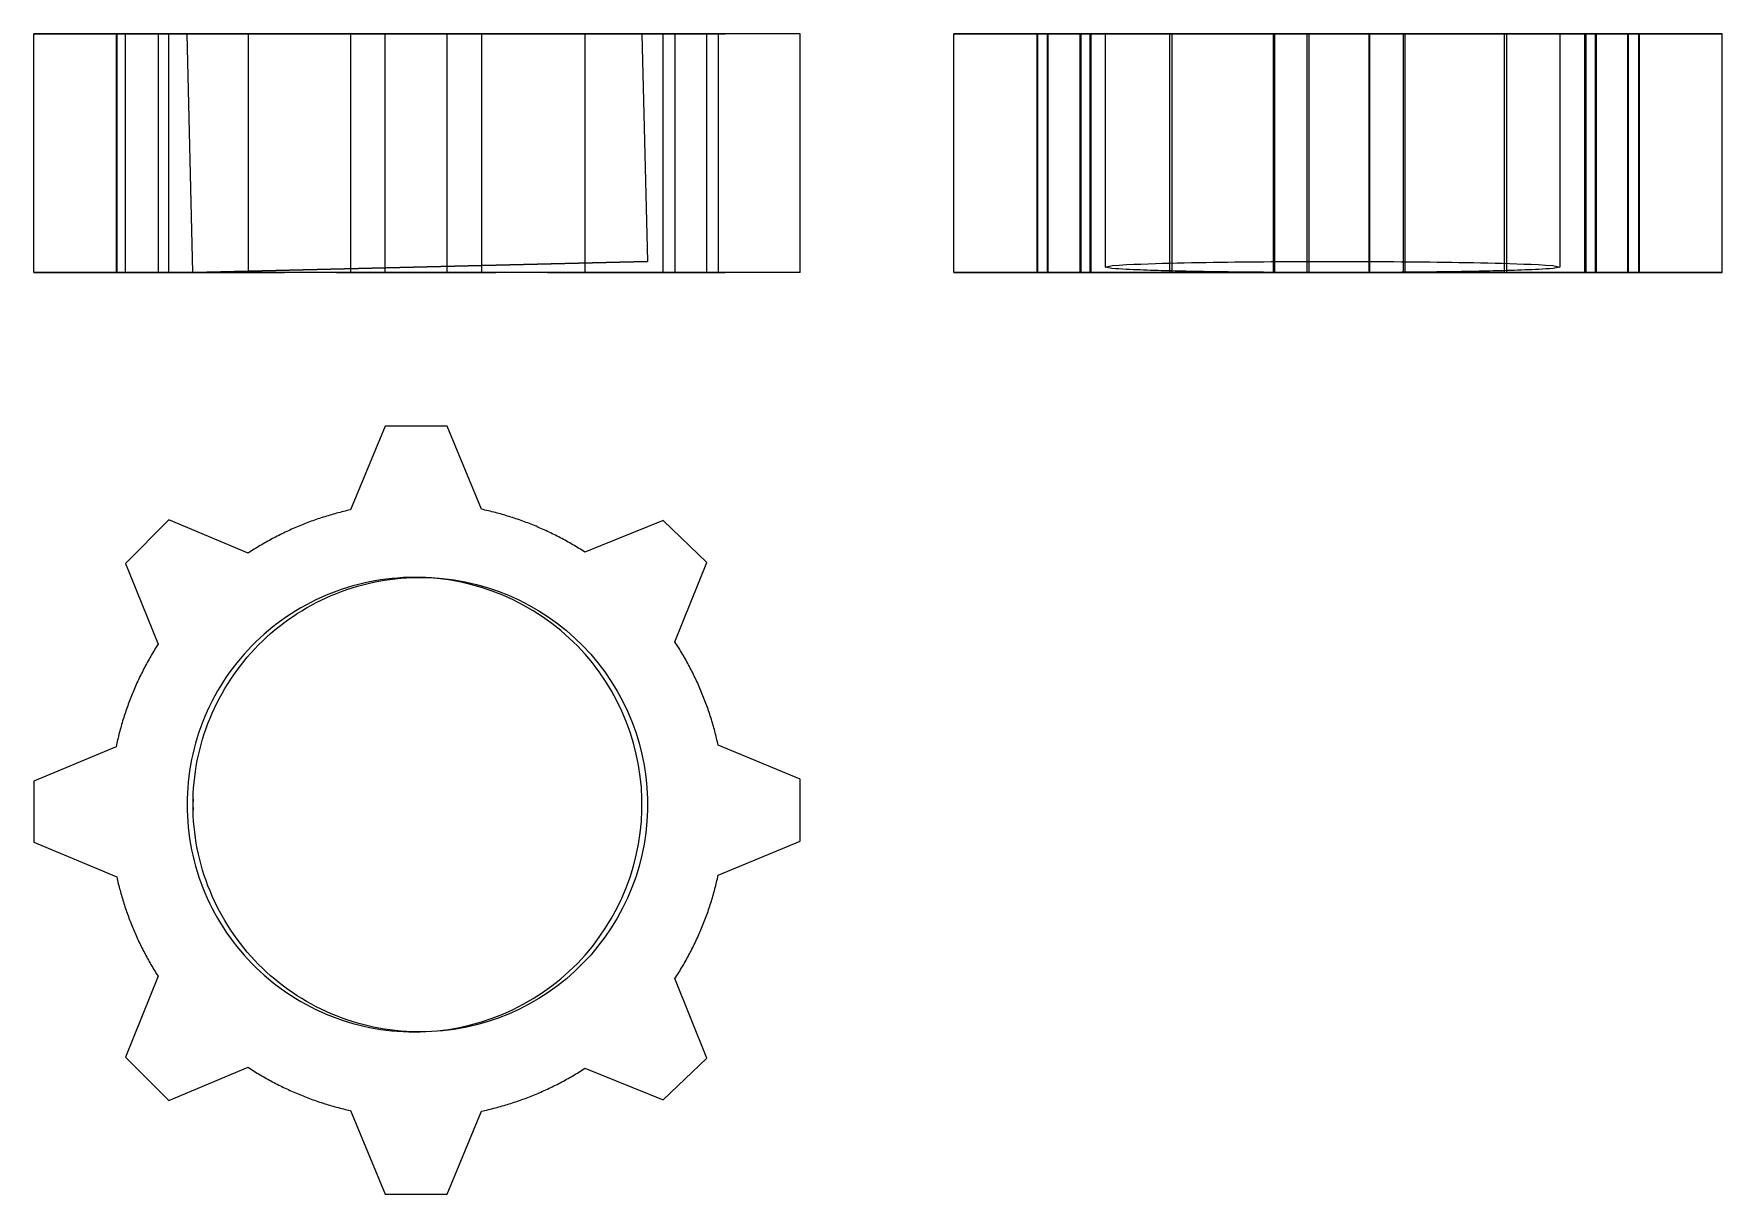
# Model space of a CAD drawing. Extents: x 0 to 3.31, y 0 to 2.28.
import ezdxf

# ---------------------------------------------------------------- set-up
doc = ezdxf.new("R2010")
doc.units = 0
doc.linetypes.add('HIDDEN', pattern=[9, 6, -3])
for name, color, linetype in [('FRONT', 7, 'CONTINUOUS'), ('FRONT_HID', 7, 'HIDDEN'), ('LEFT', 7, 'CONTINUOUS'), ('LEFT_HID', 7, 'HIDDEN'), ('TOP', 7, 'CONTINUOUS'), ('TOP_HID', 7, 'HIDDEN')]:
    doc.layers.add(name, color=color, linetype=linetype)

msp = doc.modelspace()

# ---------------------------------------------------------------- linework, layer by layer
at = {"layer": 'FRONT'}
for p, q in [((0.161457, 2.277632), (0, 2.277632)), ((0, 1.808882), (0, 2.277632)), ((0.161457, 2.277632), (0.161457, 1.808882)), ((0.179688, 2.277632), (0.161457, 2.277632)), ((0.179688, 1.808882), (0.179688, 2.277632)), ((0.265214, 2.277632), (0.179688, 2.277632)), ((0.420548, 2.277632), (0.265214, 2.277632)), ((0.265214, 1.808882), (0.265214, 2.277632)), ((0.420548, 2.277632), (0.420548, 1.808882)), ((0.621123, 2.277632), (0.420548, 2.277632)), ((0.621123, 2.277632), (0.621123, 1.808882)), ((0.689145, 2.277632), (0.621123, 2.277632)), ((0.689145, 1.808882), (0.689145, 2.277632)), ((0.810855, 2.277632), (0.689145, 2.277632)), ((0.878403, 2.277632), (0.810855, 2.277632)), ((0.810855, 1.808882), (0.810855, 2.277632)), ((1.081434, 2.277632), (0.878403, 2.277632)), ((0.878403, 2.277632), (0.878403, 1.808882)), ((1.081434, 2.277632), (1.081434, 1.808882)), ((1.234786, 2.277632), (1.081434, 2.277632)), ((1.234786, 1.808882), (1.234786, 2.277632)), ((1.320313, 2.277632), (1.234786, 2.277632)), ((1.342709, 2.277632), (1.320313, 2.277632)), ((1.320313, 1.808882), (1.320313, 2.277632)), ((1.342709, 2.277632), (1.342709, 1.808882)), ((1.503701, 2.277632), (1.342709, 2.277632)), ((1.503701, 1.808882), (1.503701, 2.277632)), ((0.161457, 1.808882), (0, 1.808882)), ((0.179688, 1.808882), (0.161457, 1.808882)), ((0.265214, 1.808882), (0.179688, 1.808882)), ((0.420548, 1.808882), (0.265214, 1.808882)), ((0.621123, 1.808882), (0.420548, 1.808882)), ((0.689145, 1.808882), (0.621123, 1.808882)), ((0.810855, 1.808882), (0.689145, 1.808882)), ((0.878403, 1.808882), (0.810855, 1.808882)), ((1.081434, 1.808882), (0.878403, 1.808882)), ((1.234786, 1.808882), (1.081434, 1.808882)), ((1.320313, 1.808882), (1.234786, 1.808882)), ((1.342709, 1.808882), (1.320313, 1.808882)), ((1.503701, 1.808882), (1.342709, 1.808882))]:
    msp.add_line(p, q, dxfattribs=at)
at = {"layer": 'FRONT_HID', "linetype": 'HIDDEN'}
for p, q in [((0, 2.277632), (0.162829, 2.277632)), ((0.226563, 2.277632), (0.161457, 2.277632)), ((0.161457, 2.277632), (0.162829, 2.277632)), ((0.162829, 2.277632), (0.226563, 2.277632)), ((0.162829, 2.277632), (0.243965, 2.277632)), ((0.162829, 2.277632), (0.162829, 1.808882)), ((0.243965, 2.277632), (0.179687, 2.277632)), ((0.179688, 2.277632), (0.243965, 2.277632)), ((0.243965, 2.277632), (0.179688, 2.277632)), ((0.243965, 2.277632), (0.243965, 1.808882)), ((0.420548, 2.277632), (0.243965, 2.277632)), ((0.243965, 2.277632), (0.271793, 2.277632)), ((0.271793, 2.277632), (0.243965, 2.277632)), ((0.243965, 2.277632), (0.243965, 1.808882)), ((0.243965, 2.277632), (0.420548, 2.277632)), ((0.271793, 2.277632), (0.492188, 2.277632)), ((0.492188, 2.277632), (0.271793, 2.277632)), ((0.300858, 2.277632), (1.193232, 2.277632)), ((1.193232, 2.277632), (0.300858, 2.277632)), ((0.312366, 1.808882), (0.300858, 2.277632)), ((0.492188, 2.277632), (0.420548, 2.277632)), ((0.420548, 2.277632), (0.492188, 2.277632)), ((0.621123, 2.277632), (0.59375, 2.277632)), ((0.59375, 2.277632), (0.621123, 2.277632)), ((0.90625, 2.277632), (0.59375, 2.277632)), ((0.59375, 2.277632), (0.90625, 2.277632)), ((0.878403, 2.277632), (0.621123, 2.277632)), ((0.621123, 2.277632), (0.878403, 2.277632)), ((0.878403, 2.277632), (0.90625, 2.277632)), ((0.90625, 2.277632), (0.878403, 2.277632)), ((1.007813, 2.277632), (1.081434, 2.277632)), ((1.228207, 2.277632), (1.007813, 2.277632)), ((1.007813, 2.277632), (1.228207, 2.277632)), ((1.081434, 2.277632), (1.007813, 2.277632)), ((1.257916, 2.277632), (1.081434, 2.277632)), ((1.081434, 2.277632), (1.257916, 2.277632)), ((1.193232, 2.277632), (1.204202, 1.830772)), ((1.257916, 2.277632), (1.228207, 2.277632)), ((1.228207, 2.277632), (1.257916, 2.277632)), ((1.234786, 2.277632), (1.320313, 2.277632)), ((1.257916, 2.277632), (1.342709, 2.277632)), ((1.320313, 2.277632), (1.257916, 2.277632)), ((1.257916, 2.277632), (1.257916, 1.808882)), ((1.257916, 2.277632), (1.257916, 1.808882)), ((1.257916, 2.277632), (1.320313, 2.277632)), ((1.320313, 2.277632), (1.257916, 2.277632)), ((1.273438, 2.277632), (1.342709, 2.277632)), ((1.342709, 2.277632), (1.273438, 2.277632)), ((1.342709, 2.277632), (1.356332, 2.277632)), ((1.356332, 2.277632), (1.342709, 2.277632)), ((0.3125, 1.808882), (1.204202, 1.830772)), ((1.204202, 1.830772), (0.3125, 1.808882)), ((0, 1.808882), (0.162829, 1.808882)), ((0.226563, 1.808882), (0.161457, 1.808882)), ((0.161457, 1.808882), (0.162829, 1.808882)), ((0.162829, 1.808882), (0.226563, 1.808882)), ((0.162829, 1.808882), (0.243965, 1.808882)), ((0.243965, 1.808882), (0.179687, 1.808882)), ((0.179688, 1.808882), (0.243965, 1.808882)), ((0.243965, 1.808882), (0.179688, 1.808882)), ((0.420548, 1.808882), (0.243965, 1.808882)), ((0.243965, 1.808882), (0.271793, 1.808882)), ((0.271793, 1.808882), (0.243965, 1.808882)), ((0.243965, 1.808882), (0.420548, 1.808882)), ((0.271793, 1.808882), (0.492188, 1.808882)), ((0.492188, 1.808882), (0.271793, 1.808882)), ((0.3125, 1.808882), (0.312366, 1.808882)), ((0.312366, 1.808882), (0.3125, 1.808882)), ((0.492188, 1.808882), (0.420548, 1.808882)), ((0.420548, 1.808882), (0.492188, 1.808882)), ((0.621123, 1.808882), (0.59375, 1.808882)), ((0.59375, 1.808882), (0.621123, 1.808882)), ((0.90625, 1.808882), (0.59375, 1.808882)), ((0.59375, 1.808882), (0.90625, 1.808882)), ((0.878403, 1.808882), (0.621123, 1.808882)), ((0.621123, 1.808882), (0.878403, 1.808882)), ((0.878403, 1.808882), (0.90625, 1.808882)), ((0.90625, 1.808882), (0.878403, 1.808882)), ((1.007813, 1.808882), (1.081434, 1.808882)), ((1.228207, 1.808882), (1.007813, 1.808882)), ((1.007813, 1.808882), (1.228207, 1.808882)), ((1.081434, 1.808882), (1.007813, 1.808882)), ((1.257916, 1.808882), (1.081434, 1.808882)), ((1.081434, 1.808882), (1.257916, 1.808882)), ((1.257916, 1.808882), (1.228207, 1.808882)), ((1.228207, 1.808882), (1.257916, 1.808882)), ((1.234786, 1.808882), (1.320313, 1.808882)), ((1.257916, 1.808882), (1.342709, 1.808882)), ((1.320313, 1.808882), (1.257916, 1.808882)), ((1.257916, 1.808882), (1.320313, 1.808882)), ((1.320313, 1.808882), (1.257916, 1.808882)), ((1.273438, 1.808882), (1.342709, 1.808882)), ((1.342709, 1.808882), (1.273438, 1.808882)), ((1.342709, 1.808882), (1.356332, 1.808882)), ((1.356332, 1.808882), (1.342709, 1.808882))]:
    msp.add_line(p, q, dxfattribs=at)
at = {"layer": 'LEFT'}
for p, q in [((1.805181, 1.808882), (1.805181, 2.277632)), ((1.805181, 2.277632), (1.969371, 2.277632)), ((1.969371, 2.277632), (1.98898, 2.277632)), ((1.969371, 2.277632), (1.969371, 1.808882)), ((1.98898, 2.277632), (2.074507, 2.277632)), ((1.98898, 1.808882), (1.98898, 2.277632)), ((2.074507, 1.808882), (2.074507, 2.277632)), ((2.074507, 2.277632), (2.232904, 2.277632)), ((2.232904, 2.277632), (2.232904, 1.808882)), ((2.232904, 2.277632), (2.434156, 2.277632)), ((2.434156, 2.277632), (2.434156, 1.808882)), ((2.434156, 2.277632), (2.502138, 2.277632)), ((2.502138, 1.808882), (2.502138, 2.277632)), ((2.502138, 2.277632), (2.621382, 2.277632)), ((2.621382, 1.808882), (2.621382, 2.277632)), ((2.621382, 2.277632), (2.689941, 2.277632)), ((2.689941, 2.277632), (2.884859, 2.277632)), ((2.689941, 2.277632), (2.689941, 1.808882)), ((2.884859, 2.277632), (2.884859, 1.808882)), ((2.884859, 2.277632), (3.043257, 2.277632)), ((3.043257, 1.808882), (3.043257, 2.277632)), ((3.043257, 2.277632), (3.128783, 2.277632)), ((3.128783, 2.277632), (3.148392, 2.277632)), ((3.128783, 1.808882), (3.128783, 2.277632)), ((3.148392, 2.277632), (3.148392, 1.808882)), ((3.148392, 2.277632), (3.312582, 2.277632)), ((3.312582, 1.808882), (3.312582, 2.277632)), ((1.805181, 1.808882), (1.969371, 1.808882)), ((1.969371, 1.808882), (1.98898, 1.808882)), ((1.98898, 1.808882), (2.074507, 1.808882)), ((2.074507, 1.808882), (2.232904, 1.808882)), ((2.232904, 1.808882), (2.434156, 1.808882)), ((2.434156, 1.808882), (2.502138, 1.808882)), ((2.502138, 1.808882), (2.621382, 1.808882)), ((2.621382, 1.808882), (2.689941, 1.808882)), ((2.689941, 1.808882), (2.884859, 1.808882)), ((2.884859, 1.808882), (3.043257, 1.808882)), ((3.043257, 1.808882), (3.128783, 1.808882)), ((3.128783, 1.808882), (3.148392, 1.808882)), ((3.148392, 1.808882), (3.312582, 1.808882))]:
    msp.add_line(p, q, dxfattribs=at)
at = {"layer": 'LEFT_HID', "linetype": 'HIDDEN'}
for p, q in [((1.968228, 2.277632), (1.805181, 2.277632)), ((2.052444, 2.277632), (1.968228, 2.277632)), ((2.035444, 2.277632), (1.968228, 2.277632)), ((1.968228, 2.277632), (1.968228, 1.808882)), ((1.968228, 2.277632), (1.969371, 2.277632)), ((1.969371, 2.277632), (2.035444, 2.277632)), ((2.054266, 2.277632), (1.98898, 2.277632)), ((1.98898, 2.277632), (2.054266, 2.277632)), ((1.990214, 1.808882), (1.990214, 2.277632)), ((1.990214, 2.277632), (2.052444, 2.277632)), ((2.072451, 2.277632), (1.990214, 2.277632)), ((2.052444, 2.277632), (2.082319, 2.277632)), ((2.052444, 2.277632), (2.052444, 1.808882)), ((2.228442, 2.277632), (2.052444, 2.277632)), ((2.054266, 2.277632), (2.232904, 2.277632)), ((2.054266, 2.277632), (2.054266, 1.808882)), ((2.084375, 2.277632), (2.054266, 2.277632)), ((2.228442, 2.277632), (2.072451, 2.277632)), ((2.072451, 1.808882), (2.072451, 2.277632)), ((2.082319, 2.277632), (2.302714, 2.277632)), ((2.30148, 2.277632), (2.084375, 2.277632)), ((2.993988, 2.277632), (2.101882, 2.277632)), ((2.101882, 2.277632), (2.547935, 2.277632)), ((2.101882, 2.277632), (2.101882, 1.819825)), ((2.43133, 2.277632), (2.228442, 2.277632)), ((2.302714, 2.277632), (2.228442, 2.277632)), ((2.228442, 2.277632), (2.228442, 1.808882)), ((2.232904, 2.277632), (2.30148, 2.277632)), ((2.402632, 2.277632), (2.715132, 2.277632)), ((2.43133, 2.277632), (2.402632, 2.277632)), ((2.406743, 2.277632), (2.434156, 2.277632)), ((2.716776, 2.277632), (2.406743, 2.277632)), ((2.43133, 2.277632), (2.43133, 1.808882)), ((2.558882, 2.277632), (2.43133, 2.277632)), ((2.498026, 2.277632), (2.43133, 2.277632)), ((2.434156, 2.277632), (2.689941, 2.277632)), ((2.498026, 1.808882), (2.498026, 2.277632)), ((2.619737, 2.277632), (2.498026, 2.277632)), ((2.547935, 2.277632), (2.993988, 2.277632)), ((2.686433, 2.277632), (2.558882, 2.277632)), ((2.686433, 2.277632), (2.619737, 2.277632)), ((2.619737, 1.808882), (2.619737, 2.277632)), ((2.889322, 2.277632), (2.686433, 2.277632)), ((2.715132, 2.277632), (2.686433, 2.277632)), ((2.686433, 2.277632), (2.686433, 1.808882)), ((2.689941, 2.277632), (2.716776, 2.277632)), ((2.815049, 2.277632), (3.035444, 2.277632)), ((2.889322, 2.277632), (2.815049, 2.277632)), ((2.816283, 2.277632), (2.884859, 2.277632)), ((3.033388, 2.277632), (2.816283, 2.277632)), ((2.884859, 2.277632), (3.063497, 2.277632)), ((2.889322, 2.277632), (2.889322, 1.808882)), ((3.065319, 2.277632), (2.889322, 2.277632)), ((3.045313, 2.277632), (2.889322, 2.277632)), ((2.993988, 2.277632), (2.993988, 1.819825)), ((3.063497, 2.277632), (3.033388, 2.277632)), ((3.035444, 2.277632), (3.065319, 2.277632)), ((3.045313, 1.808882), (3.045313, 2.277632)), ((3.127549, 2.277632), (3.045313, 2.277632)), ((3.063497, 2.277632), (3.128783, 2.277632)), ((3.063497, 2.277632), (3.063497, 1.808882)), ((3.128783, 2.277632), (3.063497, 2.277632)), ((3.149535, 2.277632), (3.065319, 2.277632)), ((3.065319, 2.277632), (3.065319, 1.808882)), ((3.065319, 2.277632), (3.127549, 2.277632)), ((3.082319, 2.277632), (3.148392, 2.277632)), ((3.149535, 2.277632), (3.082319, 2.277632)), ((3.127549, 1.808882), (3.127549, 2.277632)), ((3.148392, 2.277632), (3.149535, 2.277632)), ((3.149535, 2.277632), (3.149535, 1.808882)), ((3.312582, 2.277632), (3.149535, 2.277632)), ((2.101882, 1.819825), (2.115594, 1.822518)), ((2.115594, 1.822518), (2.12973, 1.823632)), ((2.12973, 1.823632), (2.143885, 1.824462)), ((2.143885, 1.824462), (2.158049, 1.825143)), ((2.158049, 1.825143), (2.172217, 1.825725)), ((2.172217, 1.825725), (2.186388, 1.826236)), ((2.186388, 1.826236), (2.20056, 1.826692)), ((2.20056, 1.826692), (2.214734, 1.827103)), ((2.214734, 1.827103), (2.22891, 1.827476)), ((2.22891, 1.827476), (2.243085, 1.827816)), ((2.243085, 1.827816), (2.257262, 1.828128)), ((2.257262, 1.828128), (2.271439, 1.828415)), ((2.271439, 1.828415), (2.285617, 1.828679)), ((2.285617, 1.828679), (2.299795, 1.828921)), ((2.299795, 1.828921), (2.313973, 1.829145)), ((2.313973, 1.829145), (2.328151, 1.829351)), ((2.328151, 1.829351), (2.34233, 1.829539)), ((2.34233, 1.829539), (2.356509, 1.829712)), ((2.356509, 1.829712), (2.370688, 1.82987)), ((2.370688, 1.82987), (2.384867, 1.830014)), ((2.384867, 1.830014), (2.399047, 1.830144)), ((2.399047, 1.830144), (2.413226, 1.830261)), ((2.413226, 1.830261), (2.427406, 1.830364)), ((2.427406, 1.830364), (2.441586, 1.830456)), ((2.441586, 1.830456), (2.455765, 1.830535)), ((2.455765, 1.830535), (2.469945, 1.830603)), ((2.469945, 1.830603), (2.484125, 1.830659)), ((2.484125, 1.830659), (2.498305, 1.830704)), ((2.498305, 1.830704), (2.512485, 1.830737)), ((2.512485, 1.830737), (2.526665, 1.830759)), ((2.526665, 1.830759), (2.540845, 1.83077)), ((2.540845, 1.83077), (2.555025, 1.83077)), ((2.555025, 1.83077), (2.569205, 1.830759)), ((2.569205, 1.830759), (2.583385, 1.830737)), ((2.583385, 1.830737), (2.597565, 1.830704)), ((2.597565, 1.830704), (2.611745, 1.830659)), ((2.611745, 1.830659), (2.625925, 1.830603)), ((2.625925, 1.830603), (2.640104, 1.830535)), ((2.640104, 1.830535), (2.654284, 1.830456)), ((2.654284, 1.830456), (2.668464, 1.830364)), ((2.668464, 1.830364), (2.682644, 1.830261)), ((2.682644, 1.830261), (2.696823, 1.830144)), ((2.696823, 1.830144), (2.711002, 1.830014)), ((2.711002, 1.830014), (2.725182, 1.82987)), ((2.725182, 1.82987), (2.739361, 1.829712)), ((2.739361, 1.829712), (2.75354, 1.829539)), ((2.75354, 1.829539), (2.767718, 1.829351)), ((2.767718, 1.829351), (2.781897, 1.829145)), ((2.781897, 1.829145), (2.796075, 1.828921)), ((2.796075, 1.828921), (2.810253, 1.828679)), ((2.810253, 1.828679), (2.824431, 1.828415)), ((2.824431, 1.828415), (2.838608, 1.828128)), ((2.838608, 1.828128), (2.852784, 1.827816)), ((2.852784, 1.827816), (2.86696, 1.827476)), ((2.86696, 1.827476), (2.881135, 1.827103)), ((2.881135, 1.827103), (2.895309, 1.826692)), ((2.895309, 1.826692), (2.909482, 1.826236)), ((2.909482, 1.826236), (2.923653, 1.825725)), ((2.923653, 1.825725), (2.937821, 1.825143)), ((2.937821, 1.825143), (2.951984, 1.824462)), ((2.951984, 1.824462), (2.96614, 1.823632)), ((2.96614, 1.823632), (2.980276, 1.822518)), ((2.980276, 1.822518), (2.993988, 1.819825)), ((1.968228, 1.808882), (1.805181, 1.808882)), ((2.052444, 1.808882), (1.968228, 1.808882)), ((2.035444, 1.808882), (1.968228, 1.808882)), ((1.968228, 1.808882), (1.969371, 1.808882)), ((1.969371, 1.808882), (2.035444, 1.808882)), ((2.054266, 1.808882), (1.98898, 1.808882)), ((1.98898, 1.808882), (2.054266, 1.808882)), ((1.990214, 1.808882), (2.052444, 1.808882)), ((2.072451, 1.808882), (1.990214, 1.808882)), ((2.052444, 1.808882), (2.082319, 1.808882)), ((2.228442, 1.808882), (2.052444, 1.808882)), ((2.054266, 1.808882), (2.232904, 1.808882)), ((2.084375, 1.808882), (2.054266, 1.808882)), ((2.228442, 1.808882), (2.072451, 1.808882)), ((2.082319, 1.808882), (2.302714, 1.808882)), ((2.30148, 1.808882), (2.084375, 1.808882)), ((2.108379, 1.817963), (2.101882, 1.819825)), ((2.115248, 1.817165), (2.108379, 1.817963)), ((2.122138, 1.816564), (2.115248, 1.817165)), ((2.129036, 1.816064), (2.122138, 1.816564)), ((2.135939, 1.81563), (2.129036, 1.816064)), ((2.142844, 1.815243), (2.135939, 1.81563)), ((2.149752, 1.814891), (2.142844, 1.815243)), ((2.15666, 1.814569), (2.149752, 1.814891)), ((2.16357, 1.81427), (2.15666, 1.814569)), ((2.170481, 1.813992), (2.16357, 1.81427)), ((2.177392, 1.813731), (2.170481, 1.813992)), ((2.184304, 1.813485), (2.177392, 1.813731)), ((2.191216, 1.813253), (2.184304, 1.813485)), ((2.198129, 1.813033), (2.191216, 1.813253)), ((2.205042, 1.812824), (2.198129, 1.813033)), ((2.211955, 1.812625), (2.205042, 1.812824)), ((2.218869, 1.812435), (2.211955, 1.812625)), ((2.225783, 1.812254), (2.218869, 1.812435)), ((2.232697, 1.81208), (2.225783, 1.812254)), ((2.43133, 1.808882), (2.228442, 1.808882)), ((2.302714, 1.808882), (2.228442, 1.808882)), ((2.239611, 1.811914), (2.232697, 1.81208)), ((2.232904, 1.808882), (2.30148, 1.808882)), ((2.246526, 1.811756), (2.239611, 1.811914)), ((2.25344, 1.811603), (2.246526, 1.811756)), ((2.260355, 1.811457), (2.25344, 1.811603)), ((2.26727, 1.811317), (2.260355, 1.811457)), ((2.274185, 1.811182), (2.26727, 1.811317)), ((2.2811, 1.811053), (2.274185, 1.811182)), ((2.288015, 1.810929), (2.2811, 1.811053)), ((2.29493, 1.81081), (2.288015, 1.810929)), ((2.301845, 1.810695), (2.29493, 1.81081)), ((2.308761, 1.810585), (2.301845, 1.810695)), ((2.315676, 1.810479), (2.308761, 1.810585)), ((2.322592, 1.810378), (2.315676, 1.810479)), ((2.329507, 1.810281), (2.322592, 1.810378)), ((2.336423, 1.810187), (2.329507, 1.810281)), ((2.343338, 1.810098), (2.336423, 1.810187)), ((2.350254, 1.810012), (2.343338, 1.810098)), ((2.35717, 1.80993), (2.350254, 1.810012)), ((2.364086, 1.809851), (2.35717, 1.80993)), ((2.371002, 1.809776), (2.364086, 1.809851)), ((2.377917, 1.809705), (2.371002, 1.809776)), ((2.384833, 1.809636), (2.377917, 1.809705)), ((2.391749, 1.809571), (2.384833, 1.809636)), ((2.398665, 1.809509), (2.391749, 1.809571)), ((2.405581, 1.809451), (2.398665, 1.809509)), ((2.402632, 1.808882), (2.715132, 1.808882)), ((2.43133, 1.808882), (2.402632, 1.808882)), ((2.412497, 1.809395), (2.405581, 1.809451)), ((2.406743, 1.808882), (2.434156, 1.808882)), ((2.716776, 1.808882), (2.406743, 1.808882)), ((2.419413, 1.809343), (2.412497, 1.809395)), ((2.426329, 1.809293), (2.419413, 1.809343)), ((2.433245, 1.809246), (2.426329, 1.809293)), ((2.558882, 1.808882), (2.43133, 1.808882)), ((2.498026, 1.808882), (2.43133, 1.808882)), ((2.440162, 1.809203), (2.433245, 1.809246)), ((2.434156, 1.808882), (2.689941, 1.808882)), ((2.447078, 1.809162), (2.440162, 1.809203)), ((2.453994, 1.809124), (2.447078, 1.809162)), ((2.46091, 1.809089), (2.453994, 1.809124)), ((2.467826, 1.809056), (2.46091, 1.809089)), ((2.474742, 1.809027), (2.467826, 1.809056)), ((2.481658, 1.809), (2.474742, 1.809027)), ((2.488575, 1.808976), (2.481658, 1.809)), ((2.495491, 1.808954), (2.488575, 1.808976)), ((2.502407, 1.808935), (2.495491, 1.808954)), ((2.619737, 1.808882), (2.498026, 1.808882)), ((2.509323, 1.808919), (2.502407, 1.808935)), ((2.51624, 1.808906), (2.509323, 1.808919)), ((2.523156, 1.808895), (2.51624, 1.808906)), ((2.530072, 1.808887), (2.523156, 1.808895)), ((2.536988, 1.808882), (2.530072, 1.808887)), ((2.536988, 1.808882), (2.547935, 1.808882)), ((2.558882, 1.808882), (2.536988, 1.808882)), ((2.547935, 1.808882), (2.558882, 1.808882)), ((2.565798, 1.808887), (2.558882, 1.808882)), ((2.686433, 1.808882), (2.558882, 1.808882)), ((2.572714, 1.808895), (2.565798, 1.808887)), ((2.57963, 1.808906), (2.572714, 1.808895)), ((2.586547, 1.808919), (2.57963, 1.808906)), ((2.593463, 1.808935), (2.586547, 1.808919)), ((2.600379, 1.808954), (2.593463, 1.808935)), ((2.607295, 1.808976), (2.600379, 1.808954)), ((2.614211, 1.809), (2.607295, 1.808976)), ((2.621128, 1.809027), (2.614211, 1.809)), ((2.686433, 1.808882), (2.619737, 1.808882)), ((2.628044, 1.809056), (2.621128, 1.809027)), ((2.63496, 1.809089), (2.628044, 1.809056)), ((2.641876, 1.809124), (2.63496, 1.809089)), ((2.648792, 1.809162), (2.641876, 1.809124)), ((2.655708, 1.809203), (2.648792, 1.809162)), ((2.662624, 1.809246), (2.655708, 1.809203)), ((2.66954, 1.809293), (2.662624, 1.809246)), ((2.676457, 1.809343), (2.66954, 1.809293)), ((2.683373, 1.809395), (2.676457, 1.809343)), ((2.690289, 1.809451), (2.683373, 1.809395)), ((2.889322, 1.808882), (2.686433, 1.808882)), ((2.715132, 1.808882), (2.686433, 1.808882)), ((2.689941, 1.808882), (2.716776, 1.808882)), ((2.697205, 1.809509), (2.690289, 1.809451)), ((2.704121, 1.809571), (2.697205, 1.809509)), ((2.711036, 1.809636), (2.704121, 1.809571)), ((2.717952, 1.809705), (2.711036, 1.809636)), ((2.724868, 1.809776), (2.717952, 1.809705)), ((2.731784, 1.809851), (2.724868, 1.809776)), ((2.7387, 1.80993), (2.731784, 1.809851)), ((2.745616, 1.810012), (2.7387, 1.80993)), ((2.752531, 1.810098), (2.745616, 1.810012)), ((2.759447, 1.810187), (2.752531, 1.810098)), ((2.766363, 1.810281), (2.759447, 1.810187)), ((2.773278, 1.810378), (2.766363, 1.810281)), ((2.780194, 1.810479), (2.773278, 1.810378)), ((2.787109, 1.810585), (2.780194, 1.810479)), ((2.794024, 1.810695), (2.787109, 1.810585)), ((2.80094, 1.81081), (2.794024, 1.810695)), ((2.807855, 1.810929), (2.80094, 1.81081)), ((2.81477, 1.811053), (2.807855, 1.810929)), ((2.821685, 1.811182), (2.81477, 1.811053)), ((2.815049, 1.808882), (3.035444, 1.808882)), ((2.889322, 1.808882), (2.815049, 1.808882)), ((2.816283, 1.808882), (2.884859, 1.808882)), ((3.033388, 1.808882), (2.816283, 1.808882)), ((2.8286, 1.811317), (2.821685, 1.811182)), ((2.835515, 1.811457), (2.8286, 1.811317)), ((2.84243, 1.811603), (2.835515, 1.811457)), ((2.849344, 1.811756), (2.84243, 1.811603)), ((2.856259, 1.811914), (2.849344, 1.811756)), ((2.863173, 1.81208), (2.856259, 1.811914)), ((2.870087, 1.812254), (2.863173, 1.81208)), ((2.877001, 1.812435), (2.870087, 1.812254)), ((2.883914, 1.812625), (2.877001, 1.812435)), ((2.890828, 1.812824), (2.883914, 1.812625)), ((2.884859, 1.808882), (3.063497, 1.808882)), ((3.065319, 1.808882), (2.889322, 1.808882)), ((3.045313, 1.808882), (2.889322, 1.808882)), ((2.897741, 1.813033), (2.890828, 1.812824)), ((2.904654, 1.813253), (2.897741, 1.813033)), ((2.911566, 1.813485), (2.904654, 1.813253)), ((2.918478, 1.813731), (2.911566, 1.813485)), ((2.925389, 1.813992), (2.918478, 1.813731)), ((2.9323, 1.81427), (2.925389, 1.813992)), ((2.939209, 1.814569), (2.9323, 1.81427)), ((2.946118, 1.814891), (2.939209, 1.814569)), ((2.953025, 1.815243), (2.946118, 1.814891)), ((2.959931, 1.81563), (2.953025, 1.815243)), ((2.966833, 1.816064), (2.959931, 1.81563)), ((2.973732, 1.816564), (2.966833, 1.816064)), ((2.980622, 1.817165), (2.973732, 1.816564)), ((2.987491, 1.817963), (2.980622, 1.817165)), ((2.993988, 1.819825), (2.987491, 1.817963)), ((2.993988, 1.819825), (2.993988, 1.819825)), ((3.063497, 1.808882), (3.033388, 1.808882)), ((3.035444, 1.808882), (3.065319, 1.808882)), ((3.127549, 1.808882), (3.045313, 1.808882)), ((3.063497, 1.808882), (3.128783, 1.808882)), ((3.128783, 1.808882), (3.063497, 1.808882)), ((3.149535, 1.808882), (3.065319, 1.808882)), ((3.065319, 1.808882), (3.127549, 1.808882)), ((3.082319, 1.808882), (3.148392, 1.808882)), ((3.149535, 1.808882), (3.082319, 1.808882)), ((3.148392, 1.808882), (3.149535, 1.808882)), ((3.312582, 1.808882), (3.149535, 1.808882))]:
    msp.add_line(p, q, dxfattribs=at)
at = {"layer": 'TOP'}
for p, q in [((0.689145, 1.507401), (0.621123, 1.343211)), ((0.810855, 1.507401), (0.689145, 1.507401)), ((0.878403, 1.344354), (0.810855, 1.507401)), ((0.557567, 1.325364), (0.55428, 1.324233)), ((0.560861, 1.326475), (0.557567, 1.325364)), ((0.564161, 1.327568), (0.560861, 1.326475)), ((0.567467, 1.328642), (0.564161, 1.327568)), ((0.570779, 1.329697), (0.567467, 1.328642)), ((0.574097, 1.330733), (0.570779, 1.329697)), ((0.577422, 1.331749), (0.574097, 1.330733)), ((0.580752, 1.332747), (0.577422, 1.331749)), ((0.584087, 1.333725), (0.580752, 1.332747)), ((0.587428, 1.334684), (0.584087, 1.333725)), ((0.590775, 1.335624), (0.587428, 1.334684)), ((0.594127, 1.336544), (0.590775, 1.335624)), ((0.597485, 1.337446), (0.594127, 1.336544)), ((0.600847, 1.338328), (0.597485, 1.337446)), ((0.604214, 1.33919), (0.600847, 1.338328)), ((0.607587, 1.340033), (0.604214, 1.33919)), ((0.610964, 1.340857), (0.607587, 1.340033)), ((0.614346, 1.341661), (0.610964, 1.340857)), ((0.617732, 1.342446), (0.614346, 1.341661)), ((0.621123, 1.343211), (0.617732, 1.342446)), ((0.881832, 1.343612), (0.878403, 1.344354)), ((0.885257, 1.34285), (0.881832, 1.343612)), ((0.888677, 1.342069), (0.885257, 1.34285)), ((0.892093, 1.341267), (0.888677, 1.342069)), ((0.895504, 1.340445), (0.892093, 1.341267)), ((0.89891, 1.339604), (0.895504, 1.340445)), ((0.902311, 1.338743), (0.89891, 1.339604)), ((0.905708, 1.337862), (0.902311, 1.338743)), ((0.909098, 1.336962), (0.905708, 1.337862)), ((0.912484, 1.336041), (0.909098, 1.336962)), ((0.915864, 1.335101), (0.912484, 1.336041)), ((0.919239, 1.334142), (0.915864, 1.335101)), ((0.922608, 1.333163), (0.919239, 1.334142)), ((0.925972, 1.332164), (0.922608, 1.333163)), ((0.929329, 1.331146), (0.925972, 1.332164)), ((0.932681, 1.330108), (0.929329, 1.331146)), ((0.936026, 1.329051), (0.932681, 1.330108)), ((0.939365, 1.327975), (0.936026, 1.329051)), ((0.942698, 1.326879), (0.939365, 1.327975)), ((0.946025, 1.325764), (0.942698, 1.326879)), ((0.949345, 1.324629), (0.946025, 1.325764)), ((0.265214, 1.323602), (0.179688, 1.238076)), ((0.420548, 1.258316), (0.265214, 1.323602)), ((0.480705, 1.293092), (0.477605, 1.291519)), ((0.483815, 1.294646), (0.480705, 1.293092)), ((0.486933, 1.296183), (0.483815, 1.294646)), ((0.490059, 1.297702), (0.486933, 1.296183)), ((0.493195, 1.299203), (0.490059, 1.297702)), ((0.496339, 1.300686), (0.493195, 1.299203)), ((0.499491, 1.302151), (0.496339, 1.300686)), ((0.502652, 1.303597), (0.499491, 1.302151)), ((0.505821, 1.305025), (0.502652, 1.303597)), ((0.508999, 1.306435), (0.505821, 1.305025)), ((0.512184, 1.307827), (0.508999, 1.306435)), ((0.515378, 1.3092), (0.512184, 1.307827)), ((0.518579, 1.310555), (0.515378, 1.3092)), ((0.521788, 1.311892), (0.518579, 1.310555)), ((0.525004, 1.31321), (0.521788, 1.311892)), ((0.528229, 1.314509), (0.525004, 1.31321)), ((0.53146, 1.31579), (0.528229, 1.314509)), ((0.534699, 1.317053), (0.53146, 1.31579)), ((0.537945, 1.318296), (0.534699, 1.317053)), ((0.541198, 1.319521), (0.537945, 1.318296)), ((0.544459, 1.320727), (0.541198, 1.319521)), ((0.547726, 1.321915), (0.544459, 1.320727)), ((0.551, 1.323083), (0.547726, 1.321915)), ((0.55428, 1.324233), (0.551, 1.323083)), ((0.952658, 1.323475), (0.949345, 1.324629)), ((0.955965, 1.322302), (0.952658, 1.323475)), ((0.959264, 1.32111), (0.955965, 1.322302)), ((0.962557, 1.319899), (0.959264, 1.32111)), ((0.965843, 1.318668), (0.962557, 1.319899)), ((0.969121, 1.317418), (0.965843, 1.318668)), ((0.972392, 1.31615), (0.969121, 1.317418)), ((0.975656, 1.314862), (0.972392, 1.31615)), ((0.978912, 1.313556), (0.975656, 1.314862)), ((0.982161, 1.31223), (0.978912, 1.313556)), ((0.985401, 1.310886), (0.982161, 1.31223)), ((0.988634, 1.309523), (0.985401, 1.310886)), ((0.991859, 1.308141), (0.988634, 1.309523)), ((0.995076, 1.306741), (0.991859, 1.308141)), ((0.998285, 1.305322), (0.995076, 1.306741)), ((1.001485, 1.303884), (0.998285, 1.305322)), ((1.004677, 1.302427), (1.001485, 1.303884)), ((1.00786, 1.300953), (1.004677, 1.302427)), ((1.011035, 1.299459), (1.00786, 1.300953)), ((1.014201, 1.297947), (1.011035, 1.299459)), ((1.017359, 1.296417), (1.014201, 1.297947)), ((1.020507, 1.294869), (1.017359, 1.296417)), ((1.023646, 1.293302), (1.020507, 1.294869)), ((1.026776, 1.291717), (1.023646, 1.293302)), ((1.234786, 1.322368), (1.081434, 1.260138)), ((1.320313, 1.240132), (1.234786, 1.322368)), ((0.423458, 1.260218), (0.420548, 1.258316)), ((0.426379, 1.262103), (0.423458, 1.260218)), ((0.429311, 1.263971), (0.426379, 1.262103)), ((0.432253, 1.265822), (0.429311, 1.263971)), ((0.435206, 1.267656), (0.432253, 1.265822)), ((0.43817, 1.269473), (0.435206, 1.267656)), ((0.441143, 1.271273), (0.43817, 1.269473)), ((0.444128, 1.273056), (0.441143, 1.271273)), ((0.447122, 1.274822), (0.444128, 1.273056)), ((0.450126, 1.27657), (0.447122, 1.274822)), ((0.453141, 1.278301), (0.450126, 1.27657)), ((0.456165, 1.280015), (0.453141, 1.278301)), ((0.4592, 1.281711), (0.456165, 1.280015)), ((0.462243, 1.28339), (0.4592, 1.281711)), ((0.465297, 1.285051), (0.462243, 1.28339)), ((0.46836, 1.286694), (0.465297, 1.285051)), ((0.471433, 1.28832), (0.46836, 1.286694)), ((0.474514, 1.289929), (0.471433, 1.28832)), ((0.477605, 1.291519), (0.474514, 1.289929)), ((1.029897, 1.290114), (1.026776, 1.291717)), ((1.033009, 1.288493), (1.029897, 1.290114)), ((1.036111, 1.286854), (1.033009, 1.288493)), ((1.039203, 1.285196), (1.036111, 1.286854)), ((1.042286, 1.283521), (1.039203, 1.285196)), ((1.045359, 1.281828), (1.042286, 1.283521)), ((1.048422, 1.280117), (1.045359, 1.281828)), ((1.051475, 1.278389), (1.048422, 1.280117)), ((1.054518, 1.276642), (1.051475, 1.278389)), ((1.057551, 1.274878), (1.054518, 1.276642)), ((1.060573, 1.273097), (1.057551, 1.274878)), ((1.063585, 1.271298), (1.060573, 1.273097)), ((1.066587, 1.269481), (1.063585, 1.271298)), ((1.069578, 1.267647), (1.066587, 1.269481)), ((1.072558, 1.265796), (1.069578, 1.267647)), ((1.075528, 1.263927), (1.072558, 1.265796)), ((1.078486, 1.262041), (1.075528, 1.263927)), ((1.081434, 1.260138), (1.078486, 1.262041)), ((0.179688, 1.238076), (0.243965, 1.079678)), ((1.257916, 1.084141), (1.320313, 1.240132)), ((0.626217, 1.194033), (0.615548, 1.190889)), ((0.624478, 1.190145), (0.634873, 1.193277)), ((0.636961, 1.196911), (0.626217, 1.194033)), ((0.634873, 1.193277), (0.645341, 1.196155)), ((0.647774, 1.19952), (0.636961, 1.196911)), ((0.645341, 1.196155), (0.655877, 1.198778)), ((0.658648, 1.201858), (0.647774, 1.19952)), ((0.655877, 1.198778), (0.666473, 1.201143)), ((0.669577, 1.203925), (0.658648, 1.201858)), ((0.666473, 1.201143), (0.677123, 1.20325)), ((0.680555, 1.205719), (0.669577, 1.203925)), ((0.677123, 1.20325), (0.687821, 1.205096)), ((0.691573, 1.207239), (0.680555, 1.205719)), ((0.687821, 1.205096), (0.698562, 1.206681)), ((0.702626, 1.208484), (0.691573, 1.207239)), ((0.698562, 1.206681), (0.709337, 1.208005)), ((0.713707, 1.209453), (0.702626, 1.208484)), ((0.709337, 1.208005), (0.720142, 1.209065)), ((0.724808, 1.210146), (0.713707, 1.209453)), ((0.720142, 1.209065), (0.73097, 1.209862)), ((0.735923, 1.210561), (0.724808, 1.210146)), ((0.73097, 1.209862), (0.741813, 1.210396)), ((0.747045, 1.2107), (0.735923, 1.210561)), ((0.741813, 1.210396), (0.752666, 1.210665)), ((0.769283, 1.210146), (0.747045, 1.2107)), ((0.791465, 1.208484), (0.769283, 1.210146)), ((0.813536, 1.205719), (0.791465, 1.208484)), ((0.835443, 1.201858), (0.813536, 1.205719)), ((0.85713, 1.196911), (0.835443, 1.201858)), ((0.878543, 1.190889), (0.85713, 1.196911)), ((0.543514, 1.161589), (0.53368, 1.156394)), ((0.553476, 1.166538), (0.543514, 1.161589)), ((0.544682, 1.156195), (0.554274, 1.16128)), ((0.563557, 1.171237), (0.553476, 1.166538)), ((0.554274, 1.16128), (0.563987, 1.166131)), ((0.573753, 1.175684), (0.563557, 1.171237)), ((0.563987, 1.166131), (0.573815, 1.170743)), ((0.584056, 1.179874), (0.573753, 1.175684)), ((0.573815, 1.170743), (0.583753, 1.175115)), ((0.583753, 1.175115), (0.593794, 1.179243)), ((0.594461, 1.183807), (0.584056, 1.179874)), ((0.593794, 1.179243), (0.603932, 1.183126)), ((0.60496, 1.187479), (0.594461, 1.183807)), ((0.603932, 1.183126), (0.614163, 1.18676)), ((0.615548, 1.190889), (0.60496, 1.187479)), ((0.614163, 1.18676), (0.624478, 1.190145)), ((0.89963, 1.183807), (0.878543, 1.190889)), ((0.920338, 1.175684), (0.89963, 1.183807)), ((0.940615, 1.166538), (0.920338, 1.175684)), ((0.960411, 1.156394), (0.940615, 1.166538)), ((0.486612, 1.126833), (0.477662, 1.12023)), ((0.495725, 1.133211), (0.486612, 1.126833)), ((0.489983, 1.120926), (0.498733, 1.127353)), ((0.504994, 1.13936), (0.495725, 1.133211)), ((0.498733, 1.127353), (0.507636, 1.133566)), ((0.514413, 1.145276), (0.504994, 1.13936)), ((0.507636, 1.133566), (0.516688, 1.13956)), ((0.523977, 1.150955), (0.514413, 1.145276)), ((0.516688, 1.13956), (0.525884, 1.145332)), ((0.53368, 1.156394), (0.523977, 1.150955)), ((0.525884, 1.145332), (0.535217, 1.150878)), ((0.535217, 1.150878), (0.544682, 1.156195)), ((0.979678, 1.145276), (0.960411, 1.156394)), ((0.998366, 1.133211), (0.979678, 1.145276)), ((1.016429, 1.12023), (0.998366, 1.133211)), ((0.451835, 1.099111), (0.443586, 1.09165)), ((0.460267, 1.106365), (0.451835, 1.099111)), ((0.456626, 1.093145), (0.464709, 1.100393)), ((0.468878, 1.113406), (0.460267, 1.106365)), ((0.464709, 1.100393), (0.472966, 1.107441)), ((0.477662, 1.12023), (0.468878, 1.113406)), ((0.472966, 1.107441), (0.481393, 1.114287)), ((0.481393, 1.114287), (0.489983, 1.120926)), ((1.033824, 1.106365), (1.016429, 1.12023)), ((1.050505, 1.09165), (1.033824, 1.106365)), ((0.233027, 1.061954), (0.231264, 1.058963)), ((0.234807, 1.064934), (0.233027, 1.061954)), ((0.236605, 1.067904), (0.234807, 1.064934)), ((0.238419, 1.070863), (0.236605, 1.067904)), ((0.240251, 1.073812), (0.238419, 1.070863)), ((0.242099, 1.07675), (0.240251, 1.073812)), ((0.243965, 1.079678), (0.242099, 1.07675)), ((0.41999, 1.068065), (0.412525, 1.059819)), ((0.418985, 1.054077), (0.426128, 1.062252)), ((0.427658, 1.076122), (0.41999, 1.068065)), ((0.426128, 1.062252), (0.433468, 1.070252)), ((0.435525, 1.083985), (0.427658, 1.076122)), ((0.433468, 1.070252), (0.441001, 1.07807)), ((0.443586, 1.09165), (0.435525, 1.083985)), ((0.441001, 1.07807), (0.448722, 1.085702)), ((0.448722, 1.085702), (0.456626, 1.093145)), ((1.066433, 1.076122), (1.050505, 1.09165)), ((1.081566, 1.059819), (1.066433, 1.076122)), ((1.259828, 1.081197), (1.257916, 1.084141)), ((1.261723, 1.078242), (1.259828, 1.081197)), ((1.2636, 1.075277), (1.261723, 1.078242)), ((1.265461, 1.0723), (1.2636, 1.075277)), ((1.267303, 1.069313), (1.265461, 1.0723)), ((1.269129, 1.066315), (1.267303, 1.069313)), ((1.270937, 1.063307), (1.269129, 1.066315)), ((1.272728, 1.060288), (1.270937, 1.063307)), ((1.274501, 1.057259), (1.272728, 1.060288)), ((0.214588, 1.028522), (0.213017, 1.025426)), ((0.216176, 1.031609), (0.214588, 1.028522)), ((0.217783, 1.034686), (0.216176, 1.031609)), ((0.219406, 1.037754), (0.217783, 1.034686)), ((0.221048, 1.040813), (0.219406, 1.037754)), ((0.222707, 1.043862), (0.221048, 1.040813)), ((0.224384, 1.046902), (0.222707, 1.043862)), ((0.226078, 1.049932), (0.224384, 1.046902)), ((0.227789, 1.052953), (0.226078, 1.049932)), ((0.229518, 1.055963), (0.227789, 1.052953)), ((0.231264, 1.058963), (0.229518, 1.055963)), ((0.391395, 1.034002), (0.384788, 1.025054)), ((0.398223, 1.042782), (0.391395, 1.034002)), ((0.392463, 1.01971), (0.398777, 1.028541)), ((0.405268, 1.05139), (0.398223, 1.042782)), ((0.398777, 1.028541), (0.405305, 1.037216)), ((0.412525, 1.059819), (0.405268, 1.05139)), ((0.405305, 1.037216), (0.412042, 1.04573)), ((0.412042, 1.04573), (0.418985, 1.054077)), ((1.095868, 1.042782), (1.081566, 1.059819)), ((1.109303, 1.025054), (1.095868, 1.042782)), ((1.276256, 1.054219), (1.274501, 1.057259)), ((1.277994, 1.05117), (1.276256, 1.054219)), ((1.279714, 1.04811), (1.277994, 1.05117)), ((1.281416, 1.04504), (1.279714, 1.04811)), ((1.2831, 1.041961), (1.281416, 1.04504)), ((1.284766, 1.038872), (1.2831, 1.041961)), ((1.286415, 1.035773), (1.284766, 1.038872)), ((1.288045, 1.032664), (1.286415, 1.035773)), ((1.289657, 1.029547), (1.288045, 1.032664)), ((1.291251, 1.02642), (1.289657, 1.029547)), ((0.198298, 0.993992), (0.196926, 0.990803)), ((0.199688, 0.997173), (0.198298, 0.993992)), ((0.201097, 1.000346), (0.199688, 0.997173)), ((0.202523, 1.00351), (0.201097, 1.000346)), ((0.203968, 1.006667), (0.202523, 1.00351)), ((0.205432, 1.009815), (0.203968, 1.006667)), ((0.206913, 1.012954), (0.205432, 1.009815)), ((0.208412, 1.016085), (0.206913, 1.012954)), ((0.209929, 1.019208), (0.208412, 1.016085)), ((0.211464, 1.022321), (0.209929, 1.019208)), ((0.213017, 1.025426), (0.211464, 1.022321)), ((0.366334, 0.99726), (0.360651, 0.987699)), ((0.372253, 1.006677), (0.366334, 0.99726)), ((0.378406, 1.015944), (0.372253, 1.006677)), ((0.374833, 0.992331), (0.380487, 1.0016)), ((0.384788, 1.025054), (0.378406, 1.015944)), ((0.380487, 1.0016), (0.386365, 1.010728)), ((0.386365, 1.010728), (0.392463, 1.01971)), ((1.121838, 1.006677), (1.109303, 1.025054)), ((1.13344, 0.987699), (1.121838, 1.006677)), ((1.292827, 1.023283), (1.291251, 1.02642)), ((1.294385, 1.020138), (1.292827, 1.023283)), ((1.295924, 1.016983), (1.294385, 1.020138)), ((1.297445, 1.01382), (1.295924, 1.016983)), ((1.298947, 1.010648), (1.297445, 1.01382)), ((1.300431, 1.007467), (1.298947, 1.010648)), ((1.301897, 1.004278), (1.300431, 1.007467)), ((1.303344, 1.00108), (1.301897, 1.004278)), ((1.304772, 0.997874), (1.303344, 1.00108)), ((1.306182, 0.994659), (1.304772, 0.997874)), ((1.307573, 0.991437), (1.306182, 0.994659)), ((0.185409, 0.961764), (0.184222, 0.958502)), ((0.186614, 0.965019), (0.185409, 0.961764)), ((0.187838, 0.968268), (0.186614, 0.965019)), ((0.189081, 0.971509), (0.187838, 0.968268)), ((0.190342, 0.974744), (0.189081, 0.971509)), ((0.191622, 0.977971), (0.190342, 0.974744)), ((0.19292, 0.98119), (0.191622, 0.977971)), ((0.194237, 0.984402), (0.19292, 0.98119)), ((0.195572, 0.987606), (0.194237, 0.984402)), ((0.196926, 0.990803), (0.195572, 0.987606)), ((0.350009, 0.968166), (0.345056, 0.958206)), ((0.355208, 0.977999), (0.350009, 0.968166)), ((0.354522, 0.953965), (0.359249, 0.96374)), ((0.360651, 0.987699), (0.355208, 0.977999)), ((0.359249, 0.96374), (0.364211, 0.973396)), ((0.364211, 0.973396), (0.369407, 0.982928)), ((0.369407, 0.982928), (0.374833, 0.992331)), ((1.144082, 0.968166), (1.13344, 0.987699)), ((1.153737, 0.948126), (1.144082, 0.968166)), ((1.308945, 0.988206), (1.307573, 0.991437)), ((1.310299, 0.984968), (1.308945, 0.988206)), ((1.311633, 0.981722), (1.310299, 0.984968)), ((1.312949, 0.978468), (1.311633, 0.981722)), ((1.314246, 0.975206), (1.312949, 0.978468)), ((1.315524, 0.971937), (1.314246, 0.975206)), ((1.316783, 0.96866), (1.315524, 0.971937)), ((1.318022, 0.965377), (1.316783, 0.96866)), ((1.319243, 0.962086), (1.318022, 0.965377)), ((1.320444, 0.958788), (1.319243, 0.962086)), ((0.174392, 0.928849), (0.173395, 0.925524)), ((0.175408, 0.932168), (0.174392, 0.928849)), ((0.176444, 0.935482), (0.175408, 0.932168)), ((0.177498, 0.938789), (0.176444, 0.935482)), ((0.178572, 0.94209), (0.177498, 0.938789)), ((0.179664, 0.945386), (0.178572, 0.94209)), ((0.180775, 0.948674), (0.179664, 0.945386)), ((0.181905, 0.951957), (0.180775, 0.948674)), ((0.183054, 0.955232), (0.181905, 0.951957)), ((0.184222, 0.958502), (0.183054, 0.955232)), ((0.33171, 0.92763), (0.327774, 0.917227)), ((0.335904, 0.937932), (0.33171, 0.92763)), ((0.340354, 0.948126), (0.335904, 0.937932)), ((0.345056, 0.958206), (0.340354, 0.948126)), ((0.34179, 0.923994), (0.345791, 0.934087)), ((0.345791, 0.934087), (0.350036, 0.944079)), ((0.350036, 0.944079), (0.354522, 0.953965)), ((1.162381, 0.92763), (1.153737, 0.948126)), ((1.169992, 0.906728), (1.162381, 0.92763)), ((1.321627, 0.955483), (1.320444, 0.958788)), ((1.32279, 0.952171), (1.321627, 0.955483)), ((1.323934, 0.948853), (1.32279, 0.952171)), ((1.325058, 0.945528), (1.323934, 0.948853)), ((1.326163, 0.942197), (1.325058, 0.945528)), ((1.327249, 0.938859), (1.326163, 0.942197)), ((1.328315, 0.935515), (1.327249, 0.938859)), ((1.329362, 0.932165), (1.328315, 0.935515)), ((1.33039, 0.928808), (1.329362, 0.932165)), ((1.331398, 0.925446), (1.33039, 0.928808)), ((0.165285, 0.895355), (0.16448, 0.891978)), ((0.166109, 0.898727), (0.165285, 0.895355)), ((0.166952, 0.902095), (0.166109, 0.898727)), ((0.167815, 0.905457), (0.166952, 0.902095)), ((0.168697, 0.908815), (0.167815, 0.905457)), ((0.169598, 0.912167), (0.168697, 0.908815)), ((0.170518, 0.915515), (0.169598, 0.912167)), ((0.171458, 0.918856), (0.170518, 0.915515)), ((0.172417, 0.922193), (0.171458, 0.918856)), ((0.173395, 0.925524), (0.172417, 0.922193)), ((0.320687, 0.896142), (0.31754, 0.885473)), ((0.324099, 0.906728), (0.320687, 0.896142)), ((0.327774, 0.917227), (0.324099, 0.906728)), ((0.331278, 0.893174), (0.334532, 0.903532)), ((0.334532, 0.903532), (0.338037, 0.913807)), ((0.338037, 0.913807), (0.34179, 0.923994)), ((1.176551, 0.885473), (1.169992, 0.906728)), ((1.332386, 0.922078), (1.331398, 0.925446)), ((1.333355, 0.918705), (1.332386, 0.922078)), ((1.334304, 0.915326), (1.333355, 0.918705)), ((1.335233, 0.911941), (1.334304, 0.915326)), ((1.336143, 0.908551), (1.335233, 0.911941)), ((1.337033, 0.905156), (1.336143, 0.908551)), ((1.337904, 0.901755), (1.337033, 0.905156)), ((1.338754, 0.89835), (1.337904, 0.901755)), ((1.339585, 0.89494), (1.338754, 0.89835)), ((1.340396, 0.891525), (1.339585, 0.89494)), ((0.161457, 0.878426), (0, 0.810444)), ((0.162183, 0.88182), (0.161457, 0.878426)), ((0.16293, 0.885211), (0.162183, 0.88182)), ((0.163695, 0.888597), (0.16293, 0.885211)), ((0.16448, 0.891978), (0.163695, 0.888597)), ((0.312049, 0.863918), (0.309708, 0.853044)), ((0.31466, 0.87473), (0.312049, 0.863918)), ((0.31754, 0.885473), (0.31466, 0.87473)), ((0.32081, 0.851044), (0.323042, 0.861669)), ((0.323042, 0.861669), (0.325532, 0.872237)), ((0.325532, 0.872237), (0.328278, 0.88274)), ((0.328278, 0.88274), (0.331278, 0.893174)), ((1.182042, 0.863918), (1.176551, 0.885473)), ((1.186452, 0.842115), (1.182042, 0.863918)), ((1.341187, 0.888105), (1.340396, 0.891525)), ((1.341958, 0.884681), (1.341187, 0.888105)), ((1.342709, 0.881252), (1.341958, 0.884681)), ((1.503701, 0.814556), (1.342709, 0.881252)), ((0.305843, 0.831138), (0.304322, 0.820119)), ((0.307639, 0.842115), (0.305843, 0.831138)), ((0.309708, 0.853044), (0.307639, 0.842115)), ((0.315675, 0.818888), (0.317126, 0.829648)), ((0.317126, 0.829648), (0.318838, 0.840368)), ((0.318838, 0.840368), (0.32081, 0.851044)), ((1.189769, 0.820119), (1.186452, 0.842115)), ((0, 0.810444), (0, 0.691201)), ((0.302106, 0.797986), (0.301413, 0.786885)), ((0.303076, 0.809066), (0.302106, 0.797986)), ((0.304322, 0.820119), (0.303076, 0.809066)), ((0.312898, 0.786443), (0.313561, 0.79728)), ((0.313561, 0.79728), (0.314486, 0.808097)), ((0.314486, 0.808097), (0.315675, 0.818888)), ((1.191984, 0.797986), (1.189769, 0.820119)), ((1.193094, 0.775769), (1.191984, 0.797986)), ((1.503701, 0.692845), (1.503701, 0.814556)), ((0.300997, 0.775769), (0.300858, 0.764647)), ((0.300858, 0.764647), (0.300997, 0.753525)), ((0.301413, 0.786885), (0.300997, 0.775769)), ((0.3125, 0.775594), (0.312366, 0.764647)), ((0.312366, 0.764647), (0.3125, 0.753701)), ((0.3125, 0.775594), (0.312898, 0.786443)), ((0.3125, 0.753701), (0.3125, 0.775594)), ((1.193094, 0.753525), (1.193094, 0.775769)), ((0.300997, 0.753525), (0.301413, 0.74241)), ((0.301413, 0.74241), (0.302106, 0.731309)), ((0.302106, 0.731309), (0.303076, 0.720228)), ((0.312898, 0.742851), (0.3125, 0.753701)), ((0.313561, 0.732015), (0.312898, 0.742851)), ((0.314486, 0.721198), (0.313561, 0.732015)), ((1.189769, 0.709175), (1.191984, 0.731309)), ((1.191984, 0.731309), (1.193094, 0.753525)), ((0.303076, 0.720228), (0.304322, 0.709175)), ((0.304322, 0.709175), (0.305843, 0.698157)), ((0.305843, 0.698157), (0.307639, 0.68718)), ((0.315675, 0.710406), (0.314486, 0.721198)), ((0.317126, 0.699647), (0.315675, 0.710406)), ((0.318838, 0.688926), (0.317126, 0.699647)), ((1.186452, 0.68718), (1.189769, 0.709175)), ((0, 0.691201), (0.162829, 0.622641)), ((0.307639, 0.68718), (0.309708, 0.676251)), ((0.309708, 0.676251), (0.312049, 0.665377)), ((0.312049, 0.665377), (0.31466, 0.654565)), ((0.32081, 0.67825), (0.318838, 0.688926)), ((0.323042, 0.667625), (0.32081, 0.67825)), ((0.325532, 0.657058), (0.323042, 0.667625)), ((1.176551, 0.643821), (1.182042, 0.665377)), ((1.182042, 0.665377), (1.186452, 0.68718)), ((1.342709, 0.626149), (1.503701, 0.692845)), ((0.31466, 0.654565), (0.31754, 0.643821)), ((0.31754, 0.643821), (0.320687, 0.633153)), ((0.320687, 0.633153), (0.324099, 0.622566)), ((0.328278, 0.646554), (0.325532, 0.657058)), ((0.331278, 0.636121), (0.328278, 0.646554)), ((0.334532, 0.625763), (0.331278, 0.636121)), ((1.169992, 0.622566), (1.176551, 0.643821)), ((0.162829, 0.622641), (0.163569, 0.619355)), ((0.163569, 0.619355), (0.164328, 0.616073)), ((0.164328, 0.616073), (0.165105, 0.612795)), ((0.165105, 0.612795), (0.1659, 0.609521)), ((0.1659, 0.609521), (0.166713, 0.606253)), ((0.166713, 0.606253), (0.167545, 0.602988)), ((0.167545, 0.602988), (0.168394, 0.599729)), ((0.168394, 0.599729), (0.169262, 0.596474)), ((0.169262, 0.596474), (0.170148, 0.593224)), ((0.324099, 0.622566), (0.327774, 0.612068)), ((0.327774, 0.612068), (0.33171, 0.601665)), ((0.33171, 0.601665), (0.335904, 0.591363)), ((0.338037, 0.615488), (0.334532, 0.625763)), ((0.34179, 0.6053), (0.338037, 0.615488)), ((0.345791, 0.595208), (0.34179, 0.6053)), ((1.153737, 0.581169), (1.162381, 0.601665)), ((1.162381, 0.601665), (1.169992, 0.622566)), ((1.335233, 0.59546), (1.336143, 0.59885)), ((1.336143, 0.59885), (1.337033, 0.602246)), ((1.337033, 0.602246), (1.337904, 0.605646)), ((1.337904, 0.605646), (1.338754, 0.609051)), ((1.338754, 0.609051), (1.339585, 0.612462)), ((1.339585, 0.612462), (1.340396, 0.615877)), ((1.340396, 0.615877), (1.341187, 0.619296)), ((1.341187, 0.619296), (1.341958, 0.62272)), ((1.341958, 0.62272), (1.342709, 0.626149)), ((0.170148, 0.593224), (0.171052, 0.589979)), ((0.171052, 0.589979), (0.171975, 0.586739)), ((0.171975, 0.586739), (0.172915, 0.583504)), ((0.172915, 0.583504), (0.173873, 0.580275)), ((0.173873, 0.580275), (0.174849, 0.577051)), ((0.174849, 0.577051), (0.175844, 0.573832)), ((0.175844, 0.573832), (0.176856, 0.570619)), ((0.176856, 0.570619), (0.177886, 0.567412)), ((0.177886, 0.567412), (0.178934, 0.564211)), ((0.178934, 0.564211), (0.18, 0.561015)), ((0.335904, 0.591363), (0.340354, 0.581169)), ((0.340354, 0.581169), (0.345056, 0.571089)), ((0.345056, 0.571089), (0.350009, 0.561129)), ((0.350036, 0.585215), (0.345791, 0.595208)), ((0.354522, 0.575329), (0.350036, 0.585215)), ((0.359249, 0.565555), (0.354522, 0.575329)), ((0.364211, 0.555899), (0.359249, 0.565555)), ((1.144082, 0.561129), (1.153737, 0.581169)), ((1.325058, 0.561873), (1.326163, 0.565205)), ((1.326163, 0.565205), (1.327249, 0.568542)), ((1.327249, 0.568542), (1.328315, 0.571887)), ((1.328315, 0.571887), (1.329362, 0.575237)), ((1.329362, 0.575237), (1.33039, 0.578593)), ((1.33039, 0.578593), (1.331398, 0.581955)), ((1.331398, 0.581955), (1.332386, 0.585323)), ((1.332386, 0.585323), (1.333355, 0.588697)), ((1.333355, 0.588697), (1.334304, 0.592076)), ((1.334304, 0.592076), (1.335233, 0.59546)), ((0.18, 0.561015), (0.181083, 0.557826)), ((0.181083, 0.557826), (0.182185, 0.554642)), ((0.182185, 0.554642), (0.183304, 0.551465)), ((0.183304, 0.551465), (0.184441, 0.548294)), ((0.184441, 0.548294), (0.185595, 0.54513)), ((0.185595, 0.54513), (0.186767, 0.541972)), ((0.186767, 0.541972), (0.187957, 0.53882)), ((0.187957, 0.53882), (0.189164, 0.535675)), ((0.189164, 0.535675), (0.190389, 0.532537)), ((0.190389, 0.532537), (0.191631, 0.529406)), ((0.350009, 0.561129), (0.355208, 0.551296)), ((0.355208, 0.551296), (0.360651, 0.541596)), ((0.360651, 0.541596), (0.366334, 0.532034)), ((0.369407, 0.546367), (0.364211, 0.555899)), ((0.366334, 0.532034), (0.372253, 0.522617)), ((0.374833, 0.536963), (0.369407, 0.546367)), ((0.380487, 0.527695), (0.374833, 0.536963)), ((1.121838, 0.522617), (1.13344, 0.541596)), ((1.13344, 0.541596), (1.144082, 0.561129)), ((1.312949, 0.528934), (1.314246, 0.532195)), ((1.314246, 0.532195), (1.315524, 0.535464)), ((1.315524, 0.535464), (1.316783, 0.538741)), ((1.316783, 0.538741), (1.318022, 0.542025)), ((1.318022, 0.542025), (1.319243, 0.545316)), ((1.319243, 0.545316), (1.320444, 0.548613)), ((1.320444, 0.548613), (1.321627, 0.551918)), ((1.321627, 0.551918), (1.32279, 0.55523)), ((1.32279, 0.55523), (1.323934, 0.558548)), ((1.323934, 0.558548), (1.325058, 0.561873)), ((0.191631, 0.529406), (0.192891, 0.526282)), ((0.192891, 0.526282), (0.194168, 0.523165)), ((0.194168, 0.523165), (0.195463, 0.520055)), ((0.195463, 0.520055), (0.196775, 0.516952)), ((0.196775, 0.516952), (0.198104, 0.513857)), ((0.198104, 0.513857), (0.19945, 0.510769)), ((0.19945, 0.510769), (0.200814, 0.507689)), ((0.200814, 0.507689), (0.202194, 0.504616)), ((0.202194, 0.504616), (0.203592, 0.501552)), ((0.203592, 0.501552), (0.205007, 0.498495)), ((0.205007, 0.498495), (0.206439, 0.495446)), ((0.372253, 0.522617), (0.378406, 0.513351)), ((0.378406, 0.513351), (0.384788, 0.504241)), ((0.386365, 0.518567), (0.380487, 0.527695)), ((0.384788, 0.504241), (0.391395, 0.495293)), ((0.392463, 0.509585), (0.386365, 0.518567)), ((0.398777, 0.500753), (0.392463, 0.509585)), ((0.405305, 0.492078), (0.398777, 0.500753)), ((1.095868, 0.486512), (1.109303, 0.504241)), ((1.109303, 0.504241), (1.121838, 0.522617)), ((1.298947, 0.496753), (1.300431, 0.499934)), ((1.300431, 0.499934), (1.301897, 0.503123)), ((1.301897, 0.503123), (1.303344, 0.506321)), ((1.303344, 0.506321), (1.304772, 0.509527)), ((1.304772, 0.509527), (1.306182, 0.512742)), ((1.306182, 0.512742), (1.307573, 0.515964)), ((1.307573, 0.515964), (1.308945, 0.519195)), ((1.308945, 0.519195), (1.310299, 0.522433)), ((1.310299, 0.522433), (1.311633, 0.52568)), ((1.311633, 0.52568), (1.312949, 0.528934)), ((0.206439, 0.495446), (0.207888, 0.492404)), ((0.207888, 0.492404), (0.209354, 0.489372)), ((0.209354, 0.489372), (0.210837, 0.486347)), ((0.210837, 0.486347), (0.212336, 0.483331)), ((0.212336, 0.483331), (0.213853, 0.480323)), ((0.213853, 0.480323), (0.215386, 0.477323)), ((0.215386, 0.477323), (0.216936, 0.474332)), ((0.216936, 0.474332), (0.218502, 0.47135)), ((0.218502, 0.47135), (0.220085, 0.468377)), ((0.220085, 0.468377), (0.221685, 0.465412)), ((0.221685, 0.465412), (0.223301, 0.462457)), ((0.391395, 0.495293), (0.398223, 0.486512)), ((0.398223, 0.486512), (0.405268, 0.477905)), ((0.405268, 0.477905), (0.412525, 0.469476)), ((0.412042, 0.483565), (0.405305, 0.492078)), ((0.418985, 0.475218), (0.412042, 0.483565)), ((0.412525, 0.469476), (0.41999, 0.46123)), ((0.426128, 0.467042), (0.418985, 0.475218)), ((0.433468, 0.459043), (0.426128, 0.467042)), ((1.066433, 0.453173), (1.081566, 0.469476)), ((1.081566, 0.469476), (1.095868, 0.486512)), ((1.281416, 0.462361), (1.2831, 0.46544)), ((1.2831, 0.46544), (1.284766, 0.46853)), ((1.284766, 0.46853), (1.286415, 0.471628)), ((1.286415, 0.471628), (1.288045, 0.474737)), ((1.288045, 0.474737), (1.289657, 0.477855)), ((1.289657, 0.477855), (1.291251, 0.480982)), ((1.291251, 0.480982), (1.292827, 0.484118)), ((1.292827, 0.484118), (1.294385, 0.487263)), ((1.294385, 0.487263), (1.295924, 0.490418)), ((1.295924, 0.490418), (1.297445, 0.493581)), ((1.297445, 0.493581), (1.298947, 0.496753)), ((0.223301, 0.462457), (0.224934, 0.45951)), ((0.224934, 0.45951), (0.226583, 0.456573)), ((0.226583, 0.456573), (0.228248, 0.453645)), ((0.228248, 0.453645), (0.22993, 0.450726)), ((0.22993, 0.450726), (0.231628, 0.447817)), ((0.231628, 0.447817), (0.233342, 0.444917)), ((0.233342, 0.444917), (0.235073, 0.442027)), ((0.235073, 0.442027), (0.236819, 0.439146)), ((0.236819, 0.439146), (0.238582, 0.436276)), ((0.238582, 0.436276), (0.24036, 0.433415)), ((0.24036, 0.433415), (0.242154, 0.430564)), ((0.41999, 0.46123), (0.427658, 0.453173)), ((0.427658, 0.453173), (0.435525, 0.44531)), ((0.441001, 0.451225), (0.433468, 0.459043)), ((0.435525, 0.44531), (0.443586, 0.437645)), ((0.448722, 0.443592), (0.441001, 0.451225)), ((0.443586, 0.437645), (0.451835, 0.430183)), ((0.456626, 0.43615), (0.448722, 0.443592)), ((0.464709, 0.428902), (0.456626, 0.43615)), ((1.033824, 0.42293), (1.050505, 0.437645)), ((1.050505, 0.437645), (1.066433, 0.453173)), ((1.261723, 0.429159), (1.2636, 0.432124)), ((1.2636, 0.432124), (1.265461, 0.435101)), ((1.265461, 0.435101), (1.267303, 0.438088)), ((1.267303, 0.438088), (1.269129, 0.441086)), ((1.269129, 0.441086), (1.270937, 0.444094)), ((1.270937, 0.444094), (1.272728, 0.447113)), ((1.272728, 0.447113), (1.274501, 0.450143)), ((1.274501, 0.450143), (1.276256, 0.453182)), ((1.276256, 0.453182), (1.277994, 0.456232)), ((1.277994, 0.456232), (1.279714, 0.459291)), ((1.279714, 0.459291), (1.281416, 0.462361)), ((0.243965, 0.427723), (0.179687, 0.269326)), ((0.242154, 0.430564), (0.243965, 0.427723)), ((0.451835, 0.430183), (0.460267, 0.42293)), ((0.460267, 0.42293), (0.468878, 0.415889)), ((0.472966, 0.421853), (0.464709, 0.428902)), ((0.468878, 0.415889), (0.477662, 0.409065)), ((0.481393, 0.415008), (0.472966, 0.421853)), ((0.477662, 0.409065), (0.486612, 0.402462)), ((0.489983, 0.408369), (0.481393, 0.415008)), ((0.486612, 0.402462), (0.495725, 0.396084)), ((0.498733, 0.401942), (0.489983, 0.408369)), ((0.507636, 0.395729), (0.498733, 0.401942)), ((0.998366, 0.396084), (1.016429, 0.409065)), ((1.016429, 0.409065), (1.033824, 0.42293)), ((1.257916, 0.423261), (1.259828, 0.426204)), ((1.320313, 0.26727), (1.257916, 0.423261)), ((1.259828, 0.426204), (1.261723, 0.429159)), ((0.495725, 0.396084), (0.504994, 0.389935)), ((0.504994, 0.389935), (0.514413, 0.384019)), ((0.516688, 0.389735), (0.507636, 0.395729)), ((0.514413, 0.384019), (0.523977, 0.37834)), ((0.525884, 0.383963), (0.516688, 0.389735)), ((0.523977, 0.37834), (0.53368, 0.372901)), ((0.535217, 0.378417), (0.525884, 0.383963)), ((0.53368, 0.372901), (0.543514, 0.367705)), ((0.544682, 0.3731), (0.535217, 0.378417)), ((0.543514, 0.367705), (0.553476, 0.362756)), ((0.554274, 0.368014), (0.544682, 0.3731)), ((0.563987, 0.363164), (0.554274, 0.368014)), ((0.940615, 0.362756), (0.960411, 0.372901)), ((0.960411, 0.372901), (0.979678, 0.384019)), ((0.979678, 0.384019), (0.998366, 0.396084)), ((0.553476, 0.362756), (0.563557, 0.358057)), ((0.563557, 0.358057), (0.573753, 0.353611)), ((0.573815, 0.358552), (0.563987, 0.363164)), ((0.573753, 0.353611), (0.584056, 0.34942)), ((0.583753, 0.35418), (0.573815, 0.358552)), ((0.593794, 0.350052), (0.583753, 0.35418)), ((0.584056, 0.34942), (0.594461, 0.345488)), ((0.603932, 0.346169), (0.593794, 0.350052)), ((0.594461, 0.345488), (0.60496, 0.341815)), ((0.614163, 0.342534), (0.603932, 0.346169)), ((0.60496, 0.341815), (0.615548, 0.338406)), ((0.624478, 0.33915), (0.614163, 0.342534)), ((0.615548, 0.338406), (0.626217, 0.335262)), ((0.634873, 0.336017), (0.624478, 0.33915)), ((0.626217, 0.335262), (0.636961, 0.332384)), ((0.645341, 0.333139), (0.634873, 0.336017)), ((0.636961, 0.332384), (0.647774, 0.329775)), ((0.655877, 0.330517), (0.645341, 0.333139)), ((0.835443, 0.327436), (0.85713, 0.332384)), ((0.85713, 0.332384), (0.878543, 0.338406)), ((0.878543, 0.338406), (0.89963, 0.345488)), ((0.89963, 0.345488), (0.920338, 0.353611)), ((0.920338, 0.353611), (0.940615, 0.362756)), ((0.647774, 0.329775), (0.658648, 0.327436)), ((0.666473, 0.328152), (0.655877, 0.330517)), ((0.658648, 0.327436), (0.669577, 0.325369)), ((0.677123, 0.326045), (0.666473, 0.328152)), ((0.669577, 0.325369), (0.680555, 0.323575)), ((0.687821, 0.324199), (0.677123, 0.326045)), ((0.680555, 0.323575), (0.691573, 0.322055)), ((0.698562, 0.322613), (0.687821, 0.324199)), ((0.691573, 0.322055), (0.702626, 0.320811)), ((0.709337, 0.32129), (0.698562, 0.322613)), ((0.702626, 0.320811), (0.713707, 0.319842)), ((0.720142, 0.320229), (0.709337, 0.32129)), ((0.713707, 0.319842), (0.724808, 0.319149)), ((0.73097, 0.319432), (0.720142, 0.320229)), ((0.724808, 0.319149), (0.735923, 0.318733)), ((0.741813, 0.318899), (0.73097, 0.319432)), ((0.735923, 0.318733), (0.747045, 0.318595)), ((0.752666, 0.31863), (0.741813, 0.318899)), ((0.747045, 0.318595), (0.769283, 0.319149)), ((0.769283, 0.319149), (0.791465, 0.320811)), ((0.791465, 0.320811), (0.813536, 0.323575)), ((0.813536, 0.323575), (0.835443, 0.327436)), ((0.179688, 0.269326), (0.265214, 0.183799)), ((1.234786, 0.185033), (1.320313, 0.26727)), ((0.265214, 0.183799), (0.420548, 0.249085)), ((0.420548, 0.249085), (0.423458, 0.247183)), ((0.423458, 0.247183), (0.426379, 0.245299)), ((0.426379, 0.245299), (0.429311, 0.243431)), ((0.429311, 0.243431), (0.432253, 0.241579)), ((0.432253, 0.241579), (0.435206, 0.239745)), ((0.435206, 0.239745), (0.43817, 0.237928)), ((0.43817, 0.237928), (0.441143, 0.236128)), ((0.441143, 0.236128), (0.444128, 0.234345)), ((0.444128, 0.234345), (0.447122, 0.23258)), ((0.447122, 0.23258), (0.450126, 0.230831)), ((1.054518, 0.230759), (1.057551, 0.232523)), ((1.057551, 0.232523), (1.060573, 0.234304)), ((1.060573, 0.234304), (1.063585, 0.236104)), ((1.063585, 0.236104), (1.066587, 0.23792)), ((1.066587, 0.23792), (1.069578, 0.239754)), ((1.069578, 0.239754), (1.072558, 0.241605)), ((1.072558, 0.241605), (1.075528, 0.243474)), ((1.075528, 0.243474), (1.078486, 0.24536)), ((1.078486, 0.24536), (1.081434, 0.247263)), ((1.081434, 0.247263), (1.234786, 0.185033)), ((0.450126, 0.230831), (0.453141, 0.2291)), ((0.453141, 0.2291), (0.456165, 0.227387)), ((0.456165, 0.227387), (0.4592, 0.22569)), ((0.4592, 0.22569), (0.462243, 0.224012)), ((0.462243, 0.224012), (0.465297, 0.22235)), ((0.465297, 0.22235), (0.46836, 0.220707)), ((0.46836, 0.220707), (0.471433, 0.219081)), ((0.471433, 0.219081), (0.474514, 0.217473)), ((0.474514, 0.217473), (0.477605, 0.215882)), ((0.477605, 0.215882), (0.480705, 0.21431)), ((0.480705, 0.21431), (0.483815, 0.212755)), ((0.483815, 0.212755), (0.486933, 0.211218)), ((0.486933, 0.211218), (0.490059, 0.209699)), ((0.490059, 0.209699), (0.493195, 0.208198)), ((0.493195, 0.208198), (0.496339, 0.206715)), ((0.496339, 0.206715), (0.499491, 0.205251)), ((0.499491, 0.205251), (0.502652, 0.203804)), ((0.502652, 0.203804), (0.505821, 0.202376)), ((0.505821, 0.202376), (0.508999, 0.200966)), ((0.508999, 0.200966), (0.512184, 0.199574)), ((0.512184, 0.199574), (0.515378, 0.198201)), ((0.988634, 0.197878), (0.991859, 0.19926)), ((0.991859, 0.19926), (0.995076, 0.200661)), ((0.995076, 0.200661), (0.998285, 0.20208)), ((0.998285, 0.20208), (1.001485, 0.203518)), ((1.001485, 0.203518), (1.004677, 0.204974)), ((1.004677, 0.204974), (1.00786, 0.206449)), ((1.00786, 0.206449), (1.011035, 0.207942)), ((1.011035, 0.207942), (1.014201, 0.209454)), ((1.014201, 0.209454), (1.017359, 0.210984)), ((1.017359, 0.210984), (1.020507, 0.212532)), ((1.020507, 0.212532), (1.023646, 0.214099)), ((1.023646, 0.214099), (1.026776, 0.215684)), ((1.026776, 0.215684), (1.029897, 0.217287)), ((1.029897, 0.217287), (1.033009, 0.218908)), ((1.033009, 0.218908), (1.036111, 0.220548)), ((1.036111, 0.220548), (1.039203, 0.222205)), ((1.039203, 0.222205), (1.042286, 0.22388)), ((1.042286, 0.22388), (1.045359, 0.225573)), ((1.045359, 0.225573), (1.048422, 0.227284)), ((1.048422, 0.227284), (1.051475, 0.229013)), ((1.051475, 0.229013), (1.054518, 0.230759)), ((0.515378, 0.198201), (0.518579, 0.196846)), ((0.518579, 0.196846), (0.521788, 0.195509)), ((0.521788, 0.195509), (0.525004, 0.194191)), ((0.525004, 0.194191), (0.528229, 0.192892)), ((0.528229, 0.192892), (0.53146, 0.191611)), ((0.53146, 0.191611), (0.534699, 0.190349)), ((0.534699, 0.190349), (0.537945, 0.189105)), ((0.537945, 0.189105), (0.541198, 0.18788)), ((0.541198, 0.18788), (0.544459, 0.186674)), ((0.544459, 0.186674), (0.547726, 0.185487)), ((0.547726, 0.185487), (0.551, 0.184318)), ((0.551, 0.184318), (0.55428, 0.183169)), ((0.55428, 0.183169), (0.557567, 0.182038)), ((0.557567, 0.182038), (0.560861, 0.180926)), ((0.560861, 0.180926), (0.564161, 0.179833)), ((0.564161, 0.179833), (0.567467, 0.178759)), ((0.567467, 0.178759), (0.570779, 0.177704)), ((0.570779, 0.177704), (0.574097, 0.176669)), ((0.574097, 0.176669), (0.577422, 0.175652)), ((0.577422, 0.175652), (0.580752, 0.174655)), ((0.580752, 0.174655), (0.584087, 0.173676)), ((0.584087, 0.173676), (0.587428, 0.172717)), ((0.587428, 0.172717), (0.590775, 0.171777)), ((0.590775, 0.171777), (0.594127, 0.170857)), ((0.594127, 0.170857), (0.597485, 0.169956)), ((0.597485, 0.169956), (0.600847, 0.169074)), ((0.600847, 0.169074), (0.604214, 0.168211)), ((0.604214, 0.168211), (0.607587, 0.167368)), ((0.607587, 0.167368), (0.610964, 0.166544)), ((0.610964, 0.166544), (0.614346, 0.16574)), ((0.614346, 0.16574), (0.617732, 0.164955)), ((0.888677, 0.165333), (0.892093, 0.166134)), ((0.892093, 0.166134), (0.895504, 0.166956)), ((0.895504, 0.166956), (0.89891, 0.167797)), ((0.89891, 0.167797), (0.902311, 0.168658)), ((0.902311, 0.168658), (0.905708, 0.169539)), ((0.905708, 0.169539), (0.909098, 0.17044)), ((0.909098, 0.17044), (0.912484, 0.17136)), ((0.912484, 0.17136), (0.915864, 0.1723)), ((0.915864, 0.1723), (0.919239, 0.173259)), ((0.919239, 0.173259), (0.922608, 0.174238)), ((0.922608, 0.174238), (0.925972, 0.175237)), ((0.925972, 0.175237), (0.929329, 0.176255)), ((0.929329, 0.176255), (0.932681, 0.177293)), ((0.932681, 0.177293), (0.936026, 0.17835)), ((0.936026, 0.17835), (0.939365, 0.179427)), ((0.939365, 0.179427), (0.942698, 0.180522)), ((0.942698, 0.180522), (0.946025, 0.181638)), ((0.946025, 0.181638), (0.949345, 0.182772)), ((0.949345, 0.182772), (0.952658, 0.183926)), ((0.952658, 0.183926), (0.955965, 0.185099)), ((0.955965, 0.185099), (0.959264, 0.186291)), ((0.959264, 0.186291), (0.962557, 0.187503)), ((0.962557, 0.187503), (0.965843, 0.188733)), ((0.965843, 0.188733), (0.969121, 0.189983)), ((0.969121, 0.189983), (0.972392, 0.191251)), ((0.972392, 0.191251), (0.975656, 0.192539)), ((0.975656, 0.192539), (0.978912, 0.193845)), ((0.978912, 0.193845), (0.982161, 0.195171)), ((0.982161, 0.195171), (0.985401, 0.196515)), ((0.985401, 0.196515), (0.988634, 0.197878)), ((0.617732, 0.164955), (0.621123, 0.16419)), ((0.621123, 0.16419), (0.689145, 0)), ((0.810855, 0), (0.878403, 0.163047)), ((0.878403, 0.163047), (0.881832, 0.163789)), ((0.881832, 0.163789), (0.885257, 0.164551)), ((0.885257, 0.164551), (0.888677, 0.165333)), ((0.689145, 0), (0.810855, 0))]:
    msp.add_line(p, q, dxfattribs=at)
at = {"layer": 'TOP_HID', "linetype": 'HIDDEN'}
for p, q in [((0.747045, 1.2107), (0.758284, 1.2107)), ((0.752666, 1.210665), (0.758284, 1.2107)), ((0.758284, 1.2107), (0.780515, 1.210145)), ((0.780515, 1.210145), (0.80269, 1.208483)), ((0.80269, 1.208483), (0.824754, 1.205716)), ((0.824754, 1.205716), (0.846654, 1.201853)), ((0.846654, 1.201853), (0.868333, 1.196903)), ((0.868333, 1.196903), (0.889739, 1.190878)), ((0.889739, 1.190878), (0.910817, 1.183792)), ((0.910817, 1.183792), (0.931516, 1.175665)), ((0.931516, 1.175665), (0.951784, 1.166515)), ((0.951784, 1.166515), (0.971571, 1.156367)), ((0.971571, 1.156367), (0.990827, 1.145244)), ((0.990827, 1.145244), (1.009505, 1.133176)), ((1.009505, 1.133176), (1.027557, 1.120191)), ((1.027557, 1.120191), (1.04494, 1.106322)), ((1.04494, 1.106322), (1.06161, 1.091604)), ((1.06161, 1.091604), (1.077526, 1.076074)), ((1.077526, 1.076074), (1.092647, 1.059769)), ((1.092647, 1.059769), (1.106937, 1.042731)), ((1.106937, 1.042731), (1.120361, 1.025002)), ((1.120361, 1.025002), (1.132884, 1.006626)), ((1.132884, 1.006626), (1.144475, 0.987648)), ((1.144475, 0.987648), (1.155107, 0.968117)), ((1.155107, 0.968117), (1.164751, 0.94808)), ((1.164751, 0.94808), (1.173386, 0.927587)), ((1.173386, 0.927587), (1.180989, 0.90669)), ((1.180989, 0.90669), (1.18754, 0.88544)), ((1.18754, 0.88544), (1.193025, 0.863889)), ((1.193025, 0.863889), (1.19743, 0.842092)), ((1.19743, 0.842092), (1.200743, 0.820103)), ((1.200743, 0.820103), (1.202956, 0.797976)), ((1.202956, 0.797976), (1.204064, 0.775766)), ((1.204064, 0.775766), (1.204064, 0.753529)), ((1.202956, 0.731319), (1.200743, 0.709192)), ((1.204064, 0.753529), (1.202956, 0.731319)), ((1.200743, 0.709192), (1.19743, 0.687202)), ((1.193025, 0.665405), (1.18754, 0.643855)), ((1.19743, 0.687202), (1.193025, 0.665405)), ((1.18754, 0.643855), (1.180989, 0.622605)), ((1.173386, 0.601707), (1.164751, 0.581215)), ((1.180989, 0.622605), (1.173386, 0.601707)), ((1.164751, 0.581215), (1.155107, 0.561178)), ((1.144475, 0.541646), (1.132884, 0.522669)), ((1.155107, 0.561178), (1.144475, 0.541646)), ((1.120361, 0.504293), (1.106937, 0.486564)), ((1.132884, 0.522669), (1.120361, 0.504293)), ((1.092647, 0.469526), (1.077526, 0.453221)), ((1.106937, 0.486564), (1.092647, 0.469526)), ((1.06161, 0.43769), (1.04494, 0.422972)), ((1.077526, 0.453221), (1.06161, 0.43769)), ((1.027557, 0.409104), (1.009505, 0.396119)), ((1.04494, 0.422972), (1.027557, 0.409104)), ((0.971571, 0.372928), (0.951784, 0.362779)), ((0.990827, 0.38405), (0.971571, 0.372928)), ((1.009505, 0.396119), (0.990827, 0.38405)), ((0.868333, 0.332392), (0.846654, 0.327441)), ((0.889739, 0.338417), (0.868333, 0.332392)), ((0.910817, 0.345502), (0.889739, 0.338417)), ((0.931516, 0.35363), (0.910817, 0.345502)), ((0.951784, 0.362779), (0.931516, 0.35363)), ((0.747045, 0.318595), (0.758284, 0.318595)), ((0.758284, 0.318595), (0.752666, 0.31863)), ((0.780515, 0.319149), (0.758284, 0.318595)), ((0.80269, 0.320812), (0.780515, 0.319149)), ((0.824754, 0.323578), (0.80269, 0.320812)), ((0.846654, 0.327441), (0.824754, 0.323578))]:
    msp.add_line(p, q, dxfattribs=at)

doc.saveas('drawing.dxf')
